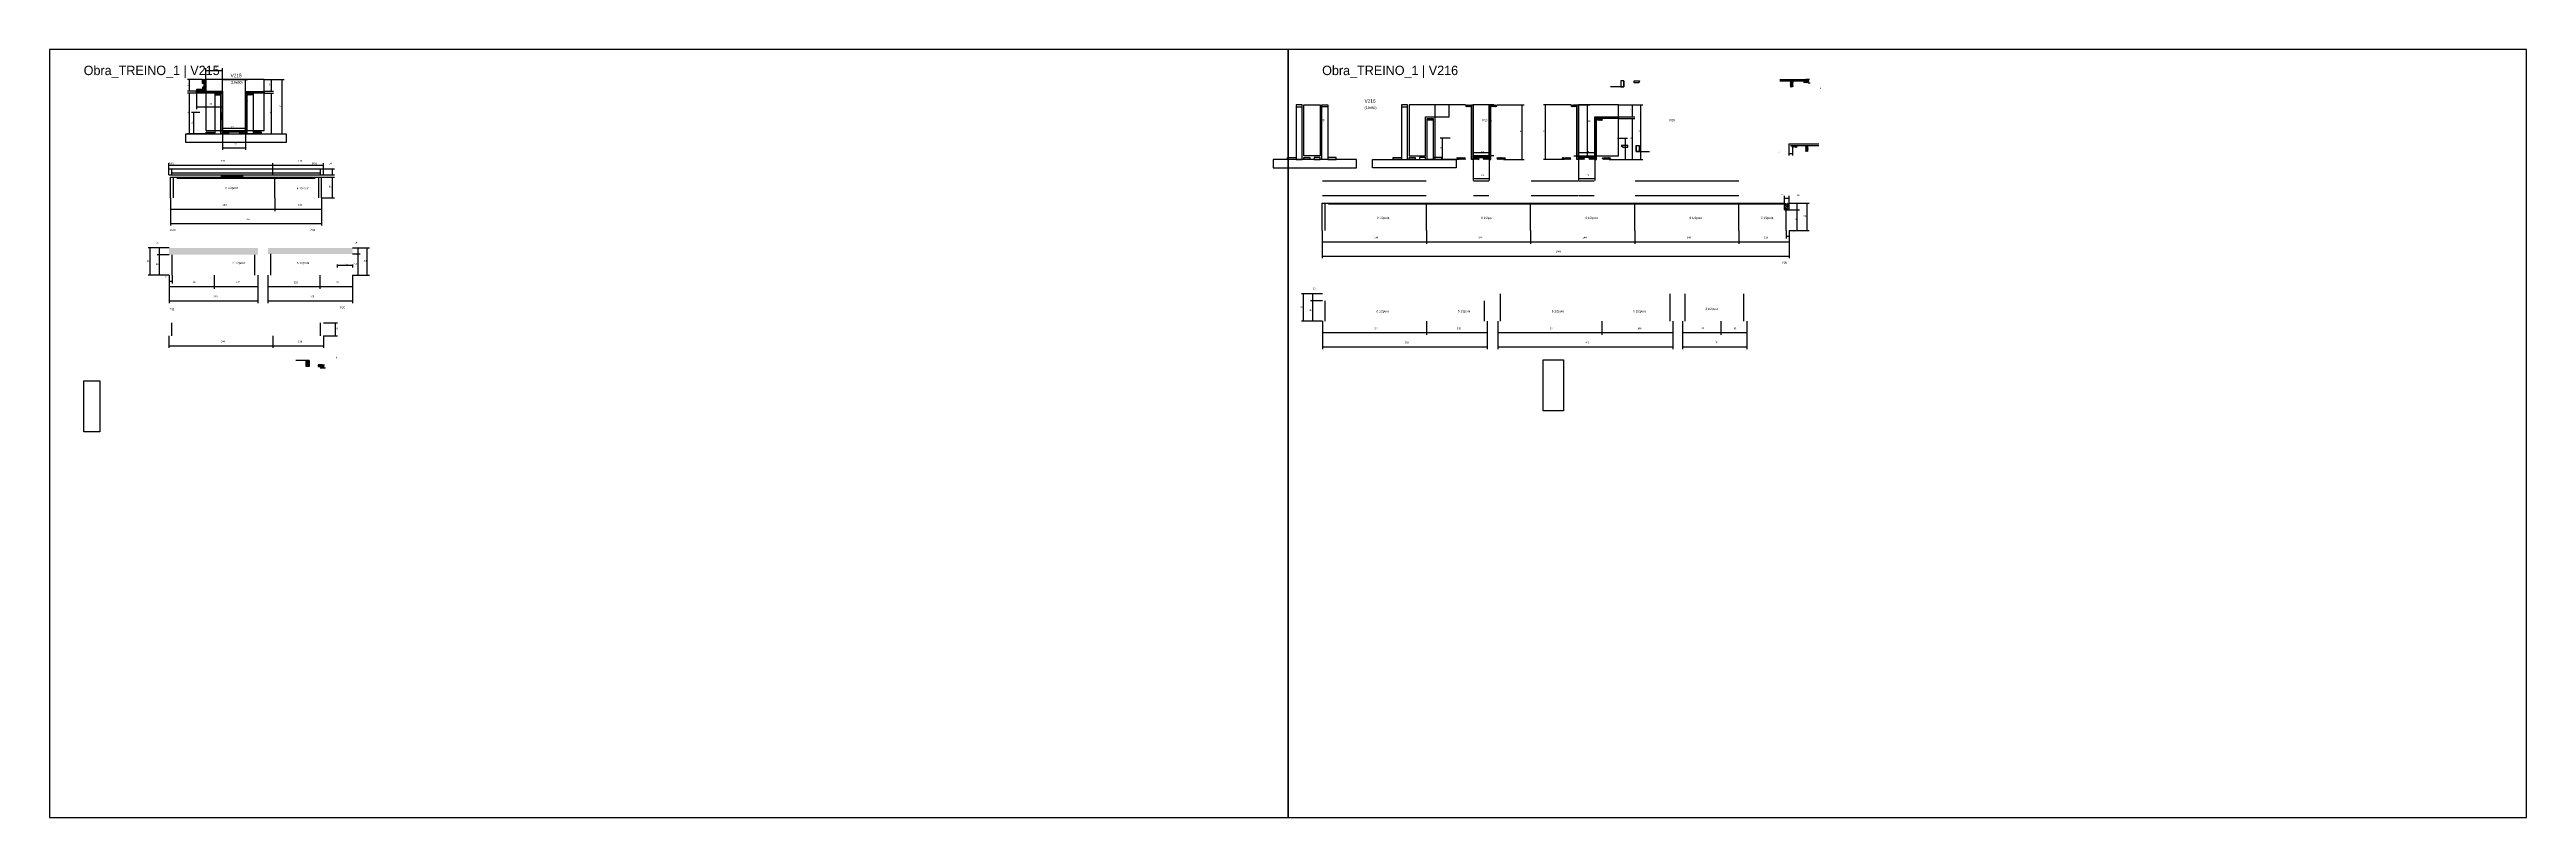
# Model space of a CAD drawing. Header units: metres. Extents: x -132 to 34800, y -36000 to 1848.
# Drawn here: x 29000 to 34800, y -10800 to -9000 of the extents above; entities that cross this region are included whole.
import ezdxf

# ---------------------------------------------------------------- set-up
doc = ezdxf.new("R2010")
doc.units = ezdxf.units.M
for name, color, linetype in [('CELL_BORDER', 8, 'Continuous'), ('CONCRETO', 251, 'Continuous'), ('COTA', 4, 'Continuous'), ('Cota Seção (2x)', 4, 'Continuous'), ('Hachura', 253, 'Continuous'), ('LABEL_ID', 3, 'Continuous'), ('Madeira', 126, 'Continuous'), ('NOMENCLATURA', 7, 'Continuous'), ('Painéis', 200, 'Continuous'), ('SARR_2.2x7', 40, 'Continuous'), ('SARR_EDITAR', 141, 'Continuous'), ('Texto Seção', 7, 'Continuous')]:
    doc.layers.add(name, color=color, linetype=linetype)

msp = doc.modelspace()

# ---------------------------------------------------------------- hatches: boundary and pattern name
at = {"layer": 'COTA'}
h = msp.add_hatch(dxfattribs=at)
h.set_pattern_fill('AR-CONC', scale=0.03)
h.paths.add_polyline_path([(33073.8, -9359.9), (33062.8, -9359.9), (33062.8, -9375.9), (33073.8, -9375.9)])
h = msp.add_hatch(dxfattribs=at)
h.set_pattern_fill('AR-CONC', scale=0.03)
h.paths.add_polyline_path([(29279.8, -9481.2), (29279.8, -9465.2), (29279.8, -9465.2), (29487.8, -9465.2), (29487.8, -9465.2), (29487.8, -9481.2), (29487.8, -9481.2), (29279.8, -9481.2)])
h = msp.add_hatch(dxfattribs=at)
h.set_pattern_fill('AR-CONC', scale=0.03)
h.paths.add_polyline_path([(29511.2, -9479.2), (29511.2, -9465.2), (29511.2, -9465.2), (29709.7, -9465.2), (29709.7, -9465.2), (29709.7, -9479.2), (29709.7, -9479.2), (29511.2, -9479.2)])
at = {"layer": 'Hachura'}
h = msp.add_hatch(dxfattribs=at)
h.set_pattern_fill('ANSI31', scale=0.5)
h.paths.add_polyline_path([(29358, -9098), (29358, -9093.6), (29358, -9093.6), (29344, -9093.6), (29344, -9093.6), (29344, -9098), (29344, -9098), (29358, -9098)])
h = msp.add_hatch(color=8, dxfattribs=at)
h.dxf.hatch_style = 1
h.paths.add_polyline_path([(29344, -9102), (29344, -9098), (29344, -9098), (29405, -9098), (29405, -9098), (29405, -9102), (29405, -9102), (29344, -9102)])
h = msp.add_hatch(dxfattribs=at)
h.set_pattern_fill('ANSI31', scale=0.5)
h.paths.add_polyline_path([(29358, -9070), (29362.4, -9070), (29362.4, -9070), (29362.4, -9080), (29362.4, -9080), (29358, -9080), (29358, -9080), (29358, -9070)])
h = msp.add_hatch(dxfattribs=at)
h.set_pattern_fill('ANSI31', scale=0.5)
h.paths.add_polyline_path([(29358, -9098), (29362.4, -9098), (29362.4, -9098), (29362.4, -9088), (29362.4, -9088), (29358, -9088), (29358, -9088), (29358, -9098)])
h = msp.add_hatch(color=8, dxfattribs=at)
h.dxf.hatch_style = 1
h.paths.add_polyline_path([(29362.4, -9070), (29366, -9070), (29366, -9070), (29366, -9098), (29366, -9098), (29362.4, -9098), (29362.4, -9098), (29362.4, -9070)])
h = msp.add_hatch(dxfattribs=at)
h.set_pattern_fill('ANSI31', scale=0.5)
h.paths.add_polyline_path([(29401, -9106.4), (29401, -9102), (29401, -9102), (29387, -9102), (29387, -9102), (29387, -9106.4), (29387, -9106.4), (29401, -9106.4)])
h = msp.add_hatch(color=8, dxfattribs=at)
h.dxf.hatch_style = 1
h.paths.add_polyline_path([(29401, -9102), (29405, -9102), (29405, -9102), (29405, -9198), (29405, -9198), (29401, -9198), (29401, -9198), (29401, -9102)])
h = msp.add_hatch(color=8, dxfattribs=at)
h.dxf.hatch_style = 1
h.paths.add_polyline_path([(29459, -9102), (29459, -9098.4), (29459, -9098.4), (29502.6, -9098.4), (29502.6, -9098.4), (29502.6, -9102), (29502.6, -9102), (29459, -9102)])
h = msp.add_hatch(color=8, dxfattribs=at)
h.dxf.hatch_style = 1
h.paths.add_polyline_path([(29462.6, -9102), (29459, -9102), (29459, -9102), (29459, -9198), (29459, -9198), (29462.6, -9198), (29462.6, -9198), (29462.6, -9102)])
h = msp.add_hatch(dxfattribs=at)
h.set_pattern_fill('ANSI31', scale=0.5)
h.paths.add_polyline_path([(29462.6, -9106.4), (29462.6, -9102), (29462.6, -9102), (29476.6, -9102), (29476.6, -9102), (29476.6, -9106.4), (29476.6, -9106.4), (29462.6, -9106.4)])
h = msp.add_hatch(dxfattribs=at)
h.set_pattern_fill('ANSI31', scale=0.5)
h.paths.add_polyline_path([(33082.7, -9073.6), (33075.7, -9073.6), (33075.7, -9087.6), (33082.7, -9087.6)])
h = msp.add_hatch(dxfattribs=at)
h.set_pattern_fill('ANSI31', scale=0.5)
h.paths.add_polyline_path([(33119.7, -9073.6), (33117.9, -9078), (33117.9, -9078), (33107.1, -9078), (33107.1, -9078), (33107.1, -9073.6), (33107.1, -9073.6), (33119.7, -9073.6)])
h = msp.add_hatch(dxfattribs=at)
h.set_pattern_fill('ANSI31', scale=0.5)
h.paths.add_polyline_path([(29401, -9163), (29405.4, -9163), (29405.4, -9163), (29405.4, -9149), (29405.4, -9149), (29401, -9149), (29401, -9149), (29401, -9163)])
h = msp.add_hatch(dxfattribs=at)
h.set_pattern_fill('ANSI31', scale=0.5)
h.paths.add_polyline_path([(32329.3, -9134), (32329.3, -9129.6), (32329.3, -9129.6), (32315.3, -9129.6), (32315.3, -9129.6), (32315.3, -9134), (32315.3, -9134), (32329.3, -9134)])
h = msp.add_hatch(color=8, dxfattribs=at)
h.dxf.hatch_style = 1
h.paths.add_polyline_path([(32329.3, -9129.6), (32333.3, -9129.6), (32333.3, -9129.6), (32333.3, -9257.6), (32333.3, -9257.6), (32329.3, -9257.6), (32329.3, -9257.6), (32329.3, -9129.6)])
h = msp.add_hatch(color=8, dxfattribs=at)
h.dxf.hatch_style = 1
h.paths.add_polyline_path([(32375.3, -9129.6), (32371.3, -9129.6), (32371.3, -9129.6), (32371.3, -9257.6), (32371.3, -9257.6), (32375.3, -9257.6), (32375.3, -9257.6), (32375.3, -9129.6)])
h = msp.add_hatch(dxfattribs=at)
h.set_pattern_fill('ANSI31', scale=0.5)
h.paths.add_polyline_path([(32375.3, -9134), (32375.3, -9129.6), (32375.3, -9129.6), (32389.3, -9129.6), (32389.3, -9129.6), (32389.3, -9134), (32389.3, -9134), (32375.3, -9134)])
h = msp.add_hatch(dxfattribs=at)
h.set_pattern_fill('ANSI31', scale=0.5)
h.paths.add_polyline_path([(32576.2, -9134), (32576.2, -9129.6), (32576.2, -9129.6), (32562.2, -9129.6), (32562.2, -9129.6), (32562.2, -9134), (32562.2, -9134), (32576.2, -9134)])
h = msp.add_hatch(color=8, dxfattribs=at)
h.dxf.hatch_style = 1
h.paths.add_polyline_path([(32576.2, -9129.6), (32580.2, -9129.6), (32580.2, -9129.6), (32580.2, -9257.6), (32580.2, -9257.6), (32576.2, -9257.6), (32576.2, -9257.6), (32576.2, -9129.6)])
h = msp.add_hatch(color=8, dxfattribs=at)
h.dxf.hatch_style = 1
h.paths.add_polyline_path([(32622.2, -9157.6), (32618.2, -9157.6), (32618.2, -9157.6), (32618.2, -9257.6), (32618.2, -9257.6), (32622.2, -9257.6), (32622.2, -9257.6), (32622.2, -9157.6)])
h = msp.add_hatch(color=8, dxfattribs=at)
h.dxf.hatch_style = 1
h.paths.add_polyline_path([(32618.2, -9161.6), (32618.2, -9157.6), (32618.2, -9157.6), (32673.8, -9157.6), (32673.8, -9157.6), (32673.8, -9161.6), (32673.8, -9161.6), (32618.2, -9161.6)])
h = msp.add_hatch(dxfattribs=at)
h.set_pattern_fill('ANSI31', scale=0.5)
h.paths.add_polyline_path([(32622.2, -9166), (32622.2, -9161.6), (32622.2, -9161.6), (32636.2, -9161.6), (32636.2, -9161.6), (32636.2, -9166), (32636.2, -9166), (32622.2, -9166)])
h = msp.add_hatch(dxfattribs=at)
h.set_pattern_fill('ANSI31', scale=0.5)
h.paths.add_polyline_path([(29367, -9198), (29367, -9193.6), (29367, -9193.6), (29387, -9193.6), (29387, -9193.6), (29387, -9198), (29387, -9198), (29367, -9198)])
h = msp.add_hatch(color=8, dxfattribs=at)
h.dxf.hatch_style = 1
h.paths.add_polyline_path([(29405, -9193.6), (29405, -9190), (29405, -9190), (29459, -9190), (29459, -9190), (29459, -9193.6), (29459, -9193.6), (29405, -9193.6)])
h = msp.add_hatch(dxfattribs=at)
h.set_pattern_fill('ANSI31', scale=0.5)
h.paths.add_polyline_path([(29405, -9198), (29405, -9193.6), (29405, -9193.6), (29419, -9193.6), (29419, -9193.6), (29419, -9198), (29419, -9198), (29405, -9198)])
h = msp.add_hatch(dxfattribs=at)
h.set_pattern_fill('ANSI31', scale=0.5)
h.paths.add_polyline_path([(29459, -9198), (29459, -9193.6), (29459, -9193.6), (29445, -9193.6), (29445, -9193.6), (29445, -9198), (29445, -9198), (29459, -9198)])
h = msp.add_hatch(dxfattribs=at)
h.set_pattern_fill('ANSI31', scale=0.5)
h.paths.add_polyline_path([(29496.6, -9198), (29496.6, -9193.6), (29496.6, -9193.6), (29476.6, -9193.6), (29476.6, -9193.6), (29476.6, -9198), (29476.6, -9198), (29496.6, -9198)])
h = msp.add_hatch(dxfattribs=at)
h.set_pattern_fill('ANSI31', scale=0.5)
h.paths.add_polyline_path([(32295.3, -9257.6), (32295.3, -9253.2), (32295.3, -9253.2), (32315.3, -9253.2), (32315.3, -9253.2), (32315.3, -9257.6), (32315.3, -9257.6), (32295.3, -9257.6)])
h = msp.add_hatch(color=8, dxfattribs=at)
h.dxf.hatch_style = 1
h.paths.add_polyline_path([(32371.3, -9253.2), (32371.3, -9249.6), (32371.3, -9249.6), (32333.3, -9249.6), (32333.3, -9249.6), (32333.3, -9253.2), (32333.3, -9253.2), (32371.3, -9253.2)])
h = msp.add_hatch(dxfattribs=at)
h.set_pattern_fill('ANSI31', scale=0.5)
h.paths.add_polyline_path([(32333.3, -9257.6), (32333.3, -9253.2), (32333.3, -9253.2), (32347.3, -9253.2), (32347.3, -9253.2), (32347.3, -9257.6), (32347.3, -9257.6), (32333.3, -9257.6)])
h = msp.add_hatch(dxfattribs=at)
h.set_pattern_fill('ANSI31', scale=0.5)
h.paths.add_polyline_path([(32371.3, -9257.6), (32371.3, -9253.2), (32371.3, -9253.2), (32357.3, -9253.2), (32357.3, -9253.2), (32357.3, -9257.6), (32357.3, -9257.6), (32371.3, -9257.6)])
h = msp.add_hatch(dxfattribs=at)
h.set_pattern_fill('ANSI31', scale=0.5)
h.paths.add_polyline_path([(32409.3, -9257.6), (32409.3, -9253.2), (32409.3, -9253.2), (32389.3, -9253.2), (32389.3, -9253.2), (32389.3, -9257.6), (32389.3, -9257.6), (32409.3, -9257.6)])
h = msp.add_hatch(dxfattribs=at)
h.set_pattern_fill('ANSI31', scale=0.5)
h.paths.add_polyline_path([(32542.2, -9257.6), (32542.2, -9253.2), (32542.2, -9253.2), (32562.2, -9253.2), (32562.2, -9253.2), (32562.2, -9257.6), (32562.2, -9257.6), (32542.2, -9257.6)])
h = msp.add_hatch(color=8, dxfattribs=at)
h.dxf.hatch_style = 1
h.paths.add_polyline_path([(32580.2, -9253.2), (32580.2, -9249.6), (32580.2, -9249.6), (32618.2, -9249.6), (32618.2, -9249.6), (32618.2, -9253.2), (32618.2, -9253.2), (32580.2, -9253.2)])
h = msp.add_hatch(dxfattribs=at)
h.set_pattern_fill('ANSI31', scale=0.5)
h.paths.add_polyline_path([(32580.2, -9257.6), (32580.2, -9253.2), (32580.2, -9253.2), (32594.2, -9253.2), (32594.2, -9253.2), (32594.2, -9257.6), (32594.2, -9257.6), (32580.2, -9257.6)])
h = msp.add_hatch(dxfattribs=at)
h.set_pattern_fill('ANSI31', scale=0.5)
h.paths.add_polyline_path([(32618.2, -9257.6), (32618.2, -9253.2), (32618.2, -9253.2), (32604.2, -9253.2), (32604.2, -9253.2), (32604.2, -9257.6), (32604.2, -9257.6), (32618.2, -9257.6)])
h = msp.add_hatch(dxfattribs=at)
h.set_pattern_fill('ANSI31', scale=0.5)
h.paths.add_polyline_path([(32656.2, -9257.6), (32656.2, -9253.2), (32656.2, -9253.2), (32636.2, -9253.2), (32636.2, -9253.2), (32636.2, -9257.6), (32636.2, -9257.6), (32656.2, -9257.6)])
h = msp.add_hatch(dxfattribs=at)
h.set_pattern_fill('ANSI31', scale=0.5)
h.paths.add_polyline_path([(33076.8, -9224.9), (33081.4, -9229.3), (33081.4, -9229.3), (33092.2, -9229.3), (33092.2, -9229.3), (33092.2, -9224.9), (33092.2, -9224.9), (33076.8, -9224.9)])
h = msp.add_hatch(dxfattribs=at)
h.set_pattern_fill('ANSI31', scale=0.5)
h.paths.add_polyline_path([(33111.4, -9224.9), (33118.4, -9224.9), (33118.4, -9238.9), (33111.4, -9238.9)])
h = msp.add_hatch(dxfattribs=at)
h.set_pattern_fill('ANSI31', scale=0.5)
h.paths.add_polyline_path([(29608, -9743.1), (29601, -9743.1), (29601, -9729.1), (29608, -9729.1)])
h = msp.add_hatch(dxfattribs=at)
h.set_pattern_fill('ANSI31', scale=0.5)
h.paths.add_polyline_path([(29643, -9743.1), (29638.8, -9738.7), (29638.8, -9738.7), (29628.9, -9738.7), (29628.9, -9738.7), (29628.9, -9743.1), (29628.9, -9743.1), (29643, -9743.1)])

# ---------------------------------------------------------------- linework, layer by layer
at = {"layer": 'CELL_BORDER'}
for points in [[(29000, -10800), (31900, -10800), (31900, -9000), (29000, -9000)], [(31900, -10800), (34800, -10800), (34800, -9000), (31900, -9000)]]:
    msp.add_lwpolyline(points, close=True, dxfattribs=at)
at = {"layer": 'CONCRETO'}
for points in [[(29459, -9070), (29405, -9070), (29405, -9070), (29366, -9070), (29366, -9098), (29405, -9098), (29405, -9190), (29459, -9190), (29459, -9098.4), (29502.6, -9098.4), (29502.6, -9070)], [(29366, -9190), (29502.6, -9190), (29502.6, -9070), (29366, -9070)], [(31937, -9129.6), (31937, -9129.6), (31975, -9129.6), (31975, -9157.6), (31975, -9157.6), (31975, -9249.6), (31937, -9249.6), (31937, -9129.6)], [(32277.5, -9157.6), (32277.5, -9129.6), (32183.9, -9129.6), (32183.9, -9157.6), (32183.9, -9157.6), (32183.9, -9249.6), (32221.9, -9249.6), (32221.9, -9157.6)], [(32333.3, -9249.6), (32371.3, -9249.6), (32371.3, -9129.6), (32333.3, -9129.6)], [(32580.2, -9249.6), (32673.8, -9249.6), (32673.8, -9129.6), (32580.2, -9129.6)], [(32497.4, -9727.1), (32497.4, -9727.1), (32545.4, -9727.1), (32545.4, -9755.1), (32545.4, -9755.1), (32545.4, -9847.1), (32497.4, -9847.1), (32497.4, -9727.1)], [(29080, -9776.2), (29080, -9776.2), (29118, -9776.2), (29118, -9804.2), (29118, -9804.2), (29118, -9896.2), (29080, -9896.2), (29080, -9776.2)]]:
    msp.add_lwpolyline(points, close=True, dxfattribs=at)
at = {"layer": 'COTA'}
for p, q in [((29366, -9098), (29366, -9044)), ((29405, -9098), (29405, -9044)), ((29358, -9070), (29323.1, -9070)), ((29358, -9070), (29323.1, -9070)), ((29344, -9098), (29323.1, -9098)), ((29344, -9098), (29323.1, -9098)), ((29344, -9102), (29323.1, -9102)), ((29328.1, -9098), (29328.1, -9070)), ((29328.1, -9098), (29328.1, -9070)), ((29328.1, -9198), (29328.1, -9102)), ((29344, -9102), (29344, -9139.6)), ((29366, -9049), (29405, -9049)), ((29405, -9102), (29405, -9139.6)), ((29502.6, -9070), (29549.4, -9070)), ((29502.6, -9098), (29524.8, -9098)), ((29502.6, -9098), (29524.8, -9098)), ((29502.6, -9102), (29524.8, -9102)), ((29504, -9070), (29524.8, -9070)), ((29504, -9070), (29524.8, -9070)), ((29519.8, -9098), (29519.8, -9070)), ((29519.8, -9098), (29519.8, -9070)), ((29519.8, -9198), (29519.8, -9102)), ((29544.4, -9198), (29544.4, -9070)), ((33121.1, -9070), (33112.9, -9070)), ((33117.9, -9078), (33117.9, -9070)), ((33117.9, -9078), (33122.9, -9078)), ((29351.7, -9148), (29332.5, -9148)), ((29337.5, -9198), (29337.5, -9148)), ((29344, -9134.6), (29405, -9134.6)), ((32315.3, -9129.6), (32239.6, -9129.6)), ((32244.6, -9257.6), (32244.6, -9129.6)), ((32389.3, -9129.6), (32453.2, -9129.6)), ((32448.2, -9257.6), (32448.2, -9129.6)), ((32562.2, -9129.6), (32498.3, -9129.6)), ((32503.3, -9257.6), (32503.3, -9129.6)), ((32673.8, -9129.6), (32731.2, -9129.6)), ((32673.8, -9129.6), (32711.9, -9129.6)), ((32673.8, -9157.6), (32711.9, -9157.6)), ((32673.8, -9161.6), (32711.9, -9161.6)), ((32706.9, -9157.6), (32706.9, -9129.6)), ((32706.9, -9257.6), (32706.9, -9161.6)), ((32726.2, -9257.6), (32726.2, -9129.6)), ((29371.4, -9198), (29323.1, -9198)), ((29351.7, -9198), (29332.5, -9198)), ((29405, -9198), (29405, -9235.5)), ((29459, -9198), (29459, -9235.5)), ((29492.6, -9198), (29524.8, -9198)), ((29500.6, -9198), (29549.4, -9198)), ((32280, -9207.6), (32256.4, -9207.6)), ((32261.4, -9257.6), (32261.4, -9207.6)), ((32671.5, -9207.6), (32695.1, -9207.6)), ((32690.1, -9257.6), (32690.1, -9207.6)), ((33073, -9221.3), (33073, -9248.8)), ((29405, -9230.5), (29459, -9230.5)), ((32299.7, -9257.6), (32239.6, -9257.6)), ((32280, -9257.6), (32256.4, -9257.6)), ((32333.3, -9257.6), (32333.3, -9307.3)), ((32371.3, -9257.6), (32371.3, -9307.3)), ((32404.9, -9257.6), (32453.2, -9257.6)), ((32546.6, -9257.6), (32498.3, -9257.6)), ((32580.2, -9257.6), (32580.2, -9307.3)), ((32618.2, -9257.6), (32618.2, -9307.3)), ((32651.8, -9257.6), (32731.2, -9257.6)), ((32651.8, -9257.6), (32711.9, -9257.6)), ((32671.5, -9257.6), (32695.1, -9257.6)), ((33073, -9243.8), (33081.4, -9243.8)), ((33081.4, -9229.3), (33081.4, -9248.8)), ((32333.3, -9302.3), (32371.3, -9302.3)), ((32580.2, -9302.3), (32618.2, -9302.3)), ((29283.2, -9347.5), (29283.2, -9379.1)), ((29283.2, -9347.5), (29283.2, -9412.6)), ((29283.2, -9374.1), (29527.2, -9374.1)), ((29527.2, -9347.5), (29527.2, -9379.1)), ((29527.2, -9347.5), (29527.2, -9379.1)), ((29527.2, -9374.1), (29637.2, -9374.1)), ((29637.2, -9347.5), (29637.2, -9379.1)), ((29637.2, -9347.5), (29637.2, -9412.6)), ((29283.2, -9407.6), (29637.2, -9407.6)), ((31980, -9423.9), (31980, -9455.5)), ((31980, -9423.9), (31980, -9489)), ((31980, -9450.5), (32224, -9450.5)), ((32224, -9423.9), (32224, -9455.5)), ((32224, -9423.9), (32224, -9455.5)), ((32224, -9450.5), (32468, -9450.5)), ((32468, -9423.9), (32468, -9455.5)), ((32468, -9423.9), (32468, -9455.5)), ((32468, -9450.5), (32712, -9450.5)), ((32712, -9423.9), (32712, -9455.5)), ((32712, -9423.9), (32712, -9455.5)), ((32712, -9450.5), (32956, -9450.5)), ((32956, -9423.9), (32956, -9455.5)), ((32956, -9423.9), (32956, -9455.5)), ((32956, -9450.5), (33073.8, -9450.5)), ((33066.8, -9423.9), (33066.8, -9442.8)), ((33066.8, -9437.8), (33073.8, -9437.8)), ((33073.8, -9423.9), (33073.8, -9455.5)), ((33073.8, -9423.9), (33073.8, -9489)), ((33073.8, -9423.9), (33073.8, -9442.8)), ((29279.8, -9465.2), (29230.8, -9465.2)), ((29235.8, -9529.2), (29235.8, -9465.2)), ((29279.8, -9465.2), (29252.4, -9465.2)), ((29279.8, -9481.2), (29252.4, -9481.2)), ((29279.8, -9481.2), (29252.4, -9481.2)), ((29257.4, -9481.2), (29257.4, -9465.2)), ((29257.4, -9529.2), (29257.4, -9481.2)), ((29709.7, -9465.2), (29727.5, -9465.2)), ((29709.7, -9465.2), (29749.1, -9465.2)), ((29709.7, -9479.2), (29727.5, -9479.2)), ((29709.7, -9479.2), (29727.5, -9479.2)), ((29722.5, -9479.2), (29722.5, -9465.2)), ((29722.5, -9529.2), (29722.5, -9479.2)), ((29744.1, -9529.2), (29744.1, -9465.2)), ((31980, -9484), (33073.8, -9484)), ((29279.8, -9529.2), (29230.8, -9529.2)), ((29279.8, -9529.2), (29252.4, -9529.2)), ((29279.8, -9529.2), (29279.8, -9560.7)), ((29279.8, -9529.2), (29279.8, -9594.3)), ((29279.8, -9529.2), (29279.8, -9548.1)), ((29279.8, -9543.1), (29286.8, -9543.1)), ((29279.8, -9555.7), (29385.8, -9555.7)), ((29286.8, -9529.2), (29286.8, -9548.1)), ((29385.8, -9529.2), (29385.8, -9560.7)), ((29385.8, -9529.2), (29385.8, -9560.7)), ((29385.8, -9555.7), (29487.8, -9555.7)), ((29487.8, -9529.2), (29487.8, -9560.7)), ((29487.8, -9529.2), (29487.8, -9594.3)), ((29511.2, -9529.2), (29511.2, -9560.7)), ((29511.2, -9529.2), (29511.2, -9594.3)), ((29511.2, -9555.7), (29633.2, -9555.7)), ((29633.2, -9529.2), (29633.2, -9560.7)), ((29633.2, -9529.2), (29633.2, -9560.7)), ((29633.2, -9555.7), (29709.7, -9555.7)), ((29709.7, -9529.2), (29709.7, -9560.7)), ((29709.7, -9529.2), (29709.7, -9594.3)), ((29709.7, -9529.2), (29727.5, -9529.2)), ((29709.7, -9529.2), (29749.1, -9529.2)), ((29279.8, -9589.3), (29487.8, -9589.3)), ((29511.2, -9589.3), (29709.7, -9589.3)), ((31980.5, -9573), (31931.4, -9573)), ((31936.4, -9637), (31936.4, -9573)), ((31980.5, -9573), (31953, -9573)), ((31980.5, -9589), (31953, -9589)), ((31980.5, -9589), (31953, -9589)), ((31958, -9589), (31958, -9573)), ((31958, -9637), (31958, -9589)), ((31980.5, -9637), (31931.4, -9637)), ((31980.5, -9637), (31953, -9637)), ((31980.5, -9637), (31980.5, -9668.6)), ((31980.5, -9637), (31980.5, -9702.1)), ((31980.5, -9663.6), (32224.5, -9663.6)), ((32224.5, -9637), (32224.5, -9668.6)), ((32224.5, -9637), (32224.5, -9668.6)), ((32224.5, -9663.6), (32366.5, -9663.6)), ((32366.5, -9637), (32366.5, -9668.6)), ((32366.5, -9637), (32366.5, -9702.1)), ((32391.1, -9637), (32391.1, -9668.6)), ((32391.1, -9637), (32391.1, -9702.1)), ((32391.1, -9663.6), (32635.1, -9663.6)), ((32635.1, -9637), (32635.1, -9668.6)), ((32635.1, -9637), (32635.1, -9668.6)), ((32635.1, -9663.6), (32801.1, -9663.6)), ((32801.1, -9637), (32801.1, -9668.6)), ((32801.1, -9637), (32801.1, -9702.1)), ((32823.4, -9637), (32823.4, -9702.1)), ((32974.6, -9637), (32974.6, -9702.1)), ((29638.8, -9746.7), (29638.8, -9738.7)), ((29638.8, -9738.7), (29643.8, -9738.7)), ((31980.5, -9697.1), (32366.5, -9697.1)), ((32391.1, -9697.1), (32801.1, -9697.1)), ((32823.4, -9697.1), (32974.6, -9697.1)), ((29646.4, -9746.7), (29633.8, -9746.7))]:
    msp.add_line(p, q, dxfattribs=at)
at = {"layer": 'Cota Seção (2x)'}
for p, q in [((29405, -9070), (29464, -9070)), ((29459, -9190), (29459, -9070)), ((32382.3, -9129.6), (32365.8, -9129.6)), ((32370.8, -9249.6), (32370.8, -9129.6)), ((32569.2, -9129.6), (32606.7, -9129.6)), ((32601.7, -9249.6), (32601.7, -9129.6)), ((29405, -9198), (29405, -9179.3)), ((29405, -9184.3), (29459, -9184.3)), ((29405, -9190), (29464, -9190)), ((29459, -9198), (29459, -9179.3)), ((29279.2, -9280), (29279.2, -9266.2)), ((29279.2, -9271.2), (29523.2, -9271.2)), ((29523.2, -9280), (29523.2, -9266.2)), ((29523.2, -9280), (29523.2, -9266.2)), ((29523.2, -9271.2), (29641.2, -9271.2)), ((29641.2, -9280), (29641.2, -9266.2)), ((29641.2, -9280), (29667.4, -9280)), ((29662.4, -9294), (29662.4, -9280)), ((32333.3, -9257.6), (32333.3, -9236.6)), ((32333.3, -9241.6), (32371.3, -9241.6)), ((32382.3, -9249.6), (32365.8, -9249.6)), ((32371.3, -9257.6), (32371.3, -9236.6)), ((32569.2, -9249.6), (32606.7, -9249.6)), ((32580.2, -9257.6), (32580.2, -9236.6)), ((32580.2, -9241.6), (32618.2, -9241.6)), ((32618.2, -9257.6), (32618.2, -9236.6)), ((29637.2, -9299.5), (29667.4, -9299.5)), ((29641.2, -9294), (29667.4, -9294)), ((29662.4, -9347.5), (29662.4, -9299.5)), ((29637.2, -9347.5), (29667.4, -9347.5)), ((33062.8, -9359.9), (33062.8, -9343.2)), ((33062.8, -9348.2), (33073.8, -9348.2)), ((33073.8, -9359.9), (33073.8, -9343.2)), ((33073.8, -9359.9), (33097.4, -9359.9)), ((33073.8, -9359.9), (33120.6, -9359.9)), ((33073.8, -9375.9), (33097.4, -9375.9)), ((33073.8, -9375.9), (33097.4, -9375.9)), ((33092.4, -9375.9), (33092.4, -9359.9)), ((33092.4, -9423.9), (33092.4, -9375.9)), ((33115.6, -9423.9), (33115.6, -9359.9)), ((33073.8, -9423.9), (33097.4, -9423.9)), ((33073.8, -9423.9), (33120.6, -9423.9)), ((29673.2, -9504.2), (29673.2, -9510.8)), ((29673.2, -9505.8), (29709.7, -9505.8)), ((29709.7, -9504.2), (29709.7, -9510.8)), ((29279.2, -9671.3), (29279.2, -9699.3)), ((29523.2, -9671.3), (29523.2, -9699.3)), ((29523.2, -9671.3), (29523.2, -9699.3)), ((29641.2, -9640.8), (29674.5, -9640.8)), ((29641.2, -9671.3), (29641.2, -9699.3)), ((29641.2, -9671.3), (29674.5, -9671.3)), ((29669.5, -9671.3), (29669.5, -9640.8)), ((32823.4, -9637), (32823.4, -9668.6)), ((32823.4, -9663.6), (32913.6, -9663.6)), ((32913.6, -9637), (32913.6, -9668.6)), ((32913.6, -9637), (32913.6, -9668.6)), ((32913.6, -9663.6), (32974.6, -9663.6)), ((32974.6, -9637), (32974.6, -9668.6)), ((29279.2, -9694.3), (29523.2, -9694.3)), ((29523.2, -9694.3), (29641.2, -9694.3))]:
    msp.add_line(p, q, dxfattribs=at)
at = {"layer": 'Madeira'}
for points in [[(29358, -9098), (29358, -9093.6), (29344, -9093.6), (29344, -9098)], [(29358, -9070), (29362.4, -9070), (29362.4, -9080), (29358, -9080)], [(29358, -9098), (29362.4, -9098), (29362.4, -9088), (29358, -9088)], [(29401, -9106.4), (29401, -9102), (29387, -9102), (29387, -9106.4)], [(29401, -9102), (29387, -9102), (29387, -9198), (29401, -9198)], [(29462.6, -9106.4), (29462.6, -9102), (29476.6, -9102), (29476.6, -9106.4)], [(29462.6, -9102), (29476.6, -9102), (29476.6, -9198), (29462.6, -9198)], [(32686.4, -9087.6), (32686.4, -9073.6), (32679.4, -9073.6), (32679.4, -9087.6)], [(32710.8, -9073.6), (32723.4, -9073.6), (32721.6, -9078), (32710.8, -9078)], [(29401, -9163), (29405.4, -9163), (29405.4, -9149), (29401, -9149)], [(31933, -9134), (31933, -9129.6), (31919, -9129.6), (31919, -9134)], [(31933, -9129.6), (31919, -9129.6), (31919, -9257.6), (31933, -9257.6)], [(31979, -9134), (31979, -9129.6), (31993, -9129.6), (31993, -9134)], [(31979, -9129.6), (31993, -9129.6), (31993, -9257.6), (31979, -9257.6)], [(32179.9, -9134), (32179.9, -9129.6), (32165.9, -9129.6), (32165.9, -9134)], [(32179.9, -9129.6), (32165.9, -9129.6), (32165.9, -9257.6), (32179.9, -9257.6)], [(32225.9, -9166), (32225.9, -9161.6), (32239.9, -9161.6), (32239.9, -9166)], [(32225.9, -9161.6), (32239.9, -9161.6), (32239.9, -9257.6), (32225.9, -9257.6)], [(29554, -9218), (29319.2, -9218), (29319.2, -9198), (29554, -9198)], [(29367, -9198), (29367, -9193.6), (29387, -9193.6), (29387, -9198)], [(29405, -9198), (29405, -9193.6), (29419, -9193.6), (29419, -9198)], [(29459, -9198), (29459, -9193.6), (29445, -9193.6), (29445, -9198)], [(29496.6, -9198), (29496.6, -9193.6), (29476.6, -9193.6), (29476.6, -9198)], [(31865.6, -9277.6), (32060.7, -9277.6), (32060.7, -9257.6), (31865.6, -9257.6)], [(31899, -9257.6), (31899, -9253.2), (31919, -9253.2), (31919, -9257.6)], [(31937, -9257.6), (31937, -9253.2), (31951, -9253.2), (31951, -9257.6)], [(31975, -9257.6), (31975, -9253.2), (31961, -9253.2), (31961, -9257.6)], [(32013, -9257.6), (32013, -9253.2), (31993, -9253.2), (31993, -9257.6)], [(32293.4, -9277.6), (32098.2, -9277.6), (32098.2, -9257.6), (32293.4, -9257.6)], [(32145.9, -9257.6), (32145.9, -9253.2), (32165.9, -9253.2), (32165.9, -9257.6)], [(32183.9, -9257.6), (32183.9, -9253.2), (32197.9, -9253.2), (32197.9, -9257.6)], [(32221.9, -9257.6), (32221.9, -9253.2), (32207.9, -9253.2), (32207.9, -9257.6)], [(32259.9, -9257.6), (32259.9, -9253.2), (32239.9, -9253.2), (32239.9, -9257.6)], [(32695.9, -9224.9), (32680.5, -9224.9), (32685.1, -9229.3), (32695.9, -9229.3)], [(32715.1, -9238.9), (32715.1, -9224.9), (32722.1, -9224.9), (32722.1, -9238.9)], [(29608, -9729.1), (29608, -9743.1), (29601, -9743.1), (29601, -9729.1)], [(29628.9, -9743.1), (29643, -9743.1), (29638.8, -9738.7), (29628.9, -9738.7)]]:
    msp.add_lwpolyline(points, close=True, dxfattribs=at)
for points in [[(32686.4, -9073.6), (32686.4, -9087.6), (32655, -9087.6)], [(32715.1, -9224.9), (32715.1, -9238.9), (32746.5, -9238.9)], [(29608, -9743.1), (29608, -9729.1), (29576.6, -9729.1)]]:
    msp.add_lwpolyline(points, dxfattribs=at)
at = {"layer": 'Painéis'}
for p, q in [((29344, -9098), (29405, -9098)), ((29344, -9102), (29344, -9098)), ((29366, -9098), (29366, -9070)), ((29405, -9102), (29405, -9098)), ((29405, -9198), (29405, -9102)), ((29459, -9098.4), (29502.6, -9098.4)), ((29459, -9102), (29459, -9098.4)), ((29459, -9198), (29459, -9102)), ((29502.6, -9102), (29502.6, -9098.4)), ((33051.3, -9070), (33121.1, -9070)), ((33051.3, -9073.6), (33119.7, -9073.6)), ((32333.3, -9257.6), (32333.3, -9129.6)), ((32371.3, -9257.6), (32371.3, -9129.6)), ((32580.2, -9257.6), (32580.2, -9129.6)), ((32618.2, -9157.6), (32673.8, -9157.6)), ((32618.2, -9161.6), (32618.2, -9157.6)), ((32618.2, -9257.6), (32618.2, -9161.6)), ((32673.8, -9161.6), (32673.8, -9157.6)), ((29405, -9190), (29459, -9190)), ((29405, -9193.6), (29405, -9190)), ((29459, -9193.6), (29459, -9190)), ((33073, -9221.3), (33142.9, -9221.3)), ((29279.2, -9280), (29641.2, -9280)), ((29279.2, -9294), (29279.2, -9280)), ((29523.2, -9294), (29523.2, -9280)), ((29641.2, -9294), (29641.2, -9280)), ((32333.3, -9249.6), (32371.3, -9249.6)), ((32333.3, -9253.2), (32333.3, -9249.6)), ((32371.3, -9253.2), (32371.3, -9249.6)), ((32580.2, -9249.6), (32618.2, -9249.6)), ((32580.2, -9253.2), (32580.2, -9249.6)), ((32618.2, -9253.2), (32618.2, -9249.6)), ((33076.8, -9224.9), (33142.8, -9224.9)), ((29279.2, -9294), (29641.2, -9294)), ((29283.2, -9299.5), (29637.2, -9299.5)), ((29283.2, -9347.5), (29283.2, -9299.5)), ((29527.2, -9347.5), (29527.2, -9299.5)), ((29637.2, -9347.5), (29637.2, -9299.5)), ((31980, -9359.9), (33062.8, -9359.9)), ((31980, -9423.9), (31980, -9359.9)), ((32224, -9423.9), (32224, -9359.9)), ((32468, -9423.9), (32468, -9359.9)), ((32712, -9423.9), (32712, -9359.9)), ((32956, -9423.9), (32956, -9359.9)), ((33062.8, -9375.9), (33062.8, -9359.9)), ((33062.8, -9375.9), (33073.8, -9375.9))]:
    msp.add_line(p, q, dxfattribs=at)
for points in [[(29344, -9102), (29344, -9098), (29405, -9098), (29405, -9102)], [(29362.4, -9070), (29366, -9070), (29366, -9098), (29362.4, -9098)], [(29401, -9102), (29405, -9102), (29405, -9198), (29401, -9198)], [(29459, -9102), (29459, -9098.4), (29502.6, -9098.4), (29502.6, -9102)], [(29462.6, -9102), (29459, -9102), (29459, -9198), (29462.6, -9198)], [(32329.3, -9129.6), (32333.3, -9129.6), (32333.3, -9257.6), (32329.3, -9257.6)], [(32375.3, -9129.6), (32371.3, -9129.6), (32371.3, -9257.6), (32375.3, -9257.6)], [(32576.2, -9129.6), (32580.2, -9129.6), (32580.2, -9257.6), (32576.2, -9257.6)], [(32618.2, -9161.6), (32618.2, -9157.6), (32673.8, -9157.6), (32673.8, -9161.6)], [(32622.2, -9161.6), (32618.2, -9161.6), (32618.2, -9257.6), (32622.2, -9257.6)], [(29405, -9193.6), (29405, -9190), (29459, -9190), (29459, -9193.6)], [(32371.3, -9253.2), (32371.3, -9249.6), (32333.3, -9249.6), (32333.3, -9253.2)], [(32580.2, -9253.2), (32580.2, -9249.6), (32618.2, -9249.6), (32618.2, -9253.2)]]:
    msp.add_lwpolyline(points, close=True, dxfattribs=at)
at = {"layer": 'SARR_2.2x7'}
for p, q in [((29286.2, -9294), (29286.2, -9280)), ((29634.2, -9294), (29634.2, -9280)), ((29290.2, -9347.5), (29290.2, -9299.5)), ((29298.2, -9301.7), (29527.2, -9301.7)), ((29401.2, -9294.6), (29453.2, -9294.6)), ((29401.2, -9295.2), (29453.2, -9295.2)), ((29401.2, -9295.8), (29453.2, -9295.8)), ((29401.2, -9296.4), (29453.2, -9296.4)), ((29401.2, -9297.1), (29453.2, -9297.1)), ((29401.2, -9297.7), (29453.2, -9297.7)), ((29401.2, -9298.3), (29453.2, -9298.3)), ((29401.2, -9298.9), (29453.2, -9298.9)), ((29527.2, -9301.7), (29622.2, -9301.7)), ((29630.2, -9347.5), (29630.2, -9299.5)), ((31981, -9307.9), (32223.3, -9307.9)), ((32334.3, -9307.9), (32370.3, -9307.9)), ((32469.3, -9307.9), (32579.3, -9307.9)), ((32581.3, -9307.9), (32617.3, -9307.9)), ((32713.3, -9307.9), (32955.3, -9307.9)), ((31981, -9341.9), (32223.3, -9341.9)), ((31987, -9423.9), (31987, -9359.9)), ((31995, -9362.1), (32224, -9362.1)), ((32224, -9362.1), (32468, -9362.1)), ((32334.3, -9341.9), (32370.3, -9341.9)), ((32468, -9362.1), (32712, -9362.1)), ((32469.3, -9341.9), (32579.3, -9341.9)), ((32581.3, -9341.9), (32617.3, -9341.9)), ((32712, -9362.1), (32956, -9362.1)), ((32713.3, -9341.9), (32955.3, -9341.9)), ((32956, -9362.1), (33062.8, -9362.1)), ((33066.8, -9423.9), (33066.8, -9375.9)), ((29286.8, -9529.2), (29286.8, -9481.2)), ((29480.8, -9529.2), (29480.8, -9481.2)), ((29518.2, -9529.2), (29518.2, -9479.2)), ((31987, -9637), (31987, -9589)), ((32359.9, -9637), (32359.9, -9589)), ((32397.7, -9637), (32397.7, -9573)), ((32794.6, -9637), (32794.6, -9573)), ((32830.4, -9637), (32830.4, -9573)), ((32967.6, -9637), (32967.6, -9573)), ((29286.2, -9671.3), (29286.2, -9640.8)), ((29634.2, -9671.3), (29634.2, -9640.8))]:
    msp.add_line(p, q, dxfattribs=at)
at = {"layer": 'SARR_EDITAR'}
msp.add_line((29286.2, -9289), (29634.2, -9289), dxfattribs=at)

# ---------------------------------------------------------------- texts
at = {"layer": 'COTA'}
for s, p in [('20', (29385.5, -9043.5)), ('14', (29322.6, -9084)), ('14', (29322.6, -9084)), ('14', (29514.3, -9084)), ('14', (29514.3, -9084)), ('2', (33145.1, -9092.5)), ('48', (29322.6, -9150)), ('30', (29374.5, -9129.1)), ('48', (29514.3, -9150)), ('64', (29538.9, -9134)), ('14', (32701.4, -9143.6)), ('25', (29332, -9173)), ('27', (29432, -9225)), ('64', (32239.1, -9193.6)), ('64', (32442.7, -9193.6)), ('64', (32497.8, -9193.6)), ('48', (32701.4, -9209.6)), ('64', (32720.7, -9193.6)), ('25', (32255.9, -9232.6)), ('25', (32684.6, -9232.6)), ('4', (33049, -9243.8)), ('19', (32352.3, -9296.8)), ('19', (32599.2, -9296.8)), ('244', (29405.2, -9366)), ('354', (29460.2, -9399.4)), ('110', (29582.2, -9366)), ('16', (29249.3, -9454.2)), ('14', (29714.4, -9454.1)), ('244', (32102, -9442.4)), ('244', (32346, -9442.4)), ('244', (32590, -9442.4)), ('244', (32834, -9442.4)), ('118', (33014.9, -9442.4)), ('7', (33082.7, -9429.8)), ('64', (29227.7, -9497.2)), ('48', (29249.3, -9505.2)), ('50', (29714.4, -9504.2)), ('64', (29736, -9497.2)), ('1094', (32526.9, -9475.8)), ('7', (29270.9, -9535)), ('106', (29332.8, -9547.6)), ('102', (29436.8, -9547.6)), ('122', (29572.2, -9547.7)), ('76', (29671.5, -9547.6)), ('16', (31958, -9562)), ('208', (29383.8, -9581.2)), ('198', (29610.5, -9581.1)), ('64', (31928.3, -9605)), ('48', (31949.9, -9613)), ('244', (32102.5, -9655.5)), ('386', (32173.5, -9688.9)), ('142', (32295.5, -9655.5)), ('244', (32513.1, -9655.5)), ('410', (32596.1, -9689)), ('166', (32718.1, -9655.5)), ('151', (32899, -9689)), ('4', (29670.4, -9724.3))]:
    msp.add_text(s, height=4, dxfattribs=at).set_placement(p)
at = {"layer": 'Cota Seção (2x)'}
for s, p in [('60', (29459, -9122)), ('27', (29424.9, -9184.3)), ('60', (32370.8, -9169.6)), ('60', (32601.7, -9169.6)), ('244', (29401.2, -9263.2)), ('118', (29582.2, -9263.1)), ('14', (29654.3, -9269)), ('19', (32352.3, -9241.6)), ('19', (32599.2, -9241.6)), ('48', (29654.3, -9323.5)), ('11', (33054.3, -9340.1)), ('48', (33084.3, -9399.9)), ('16', (33092.4, -9343.4)), ('64', (33107.5, -9391.9)), ('36', (29693.4, -9505.8)), ('244', (29401.2, -9686.2)), ('118', (29582.2, -9686.2)), ('30', (29669.5, -9656.1)), ('90', (32868.5, -9655.4)), ('61', (32944.1, -9655.5))]:
    msp.add_text(s, height=4, dxfattribs=at).set_placement(p)
at = {"layer": 'LABEL_ID'}
for s, p in [('Obra_TREINO_1 | V215', (29080, -9060)), ('Obra_TREINO_1 | V216', (31980, -9060))]:
    msp.add_text(s, height=22, dxfattribs=at).set_placement(p)
at = {"layer": 'NOMENCLATURA'}
for s, p in [('P30', (31973.3, -9168.1)), ('P29', (32355.2, -9168.1)), ('P28', (32793.4, -9168.1)), ('P30', (29278.4, -9270.3)), ('P31', (29614.6, -9270.3)), ('8 1/2pont', (29411.6, -9327.1)), ('4 1/2pont', (29579, -9327.9)), ('8 1/2pont', (32108.4, -9397.1)), ('8 1/2pont', (32352.4, -9397.1)), ('8 1/2pont', (32596.4, -9397.1)), ('8 1/2pont', (32840.4, -9397.1)), ('5 1/2pont', (33007.5, -9397.1)), ('P30', (29282.4, -9425.5)), ('P31', (29609.8, -9425.5)), ('5 1/2pont', (29428, -9502.9)), ('5 1/2pont', (29579.2, -9502.9)), ('P30', (33056.4, -9501.9)), ('P31', (29280.4, -9611.2)), ('P30', (29680.2, -9607.2)), ('8 1/2pont', (32106.8, -9615.8)), ('5 1/2pont', (32297.8, -9615.8)), ('8 1/2pont', (32517.5, -9615.8)), ('5 1/2pont', (32708.5, -9615.8)), ('4 1/2pont', (32877, -9610.2))]:
    msp.add_text(s, height=5, dxfattribs=at).set_placement(p)
at = {"layer": 'Texto Seção'}
for s, height, p in [('V215', 8, (29424, -9065)), ('(19x60)', 6, (29424, -9080)), ('V216', 8, (32079.2, -9124.6)), ('(19x60)', 6, (32079.2, -9139.6))]:
    msp.add_text(s, height=height, dxfattribs=at).set_placement(p)

doc.saveas('drawing.dxf')
